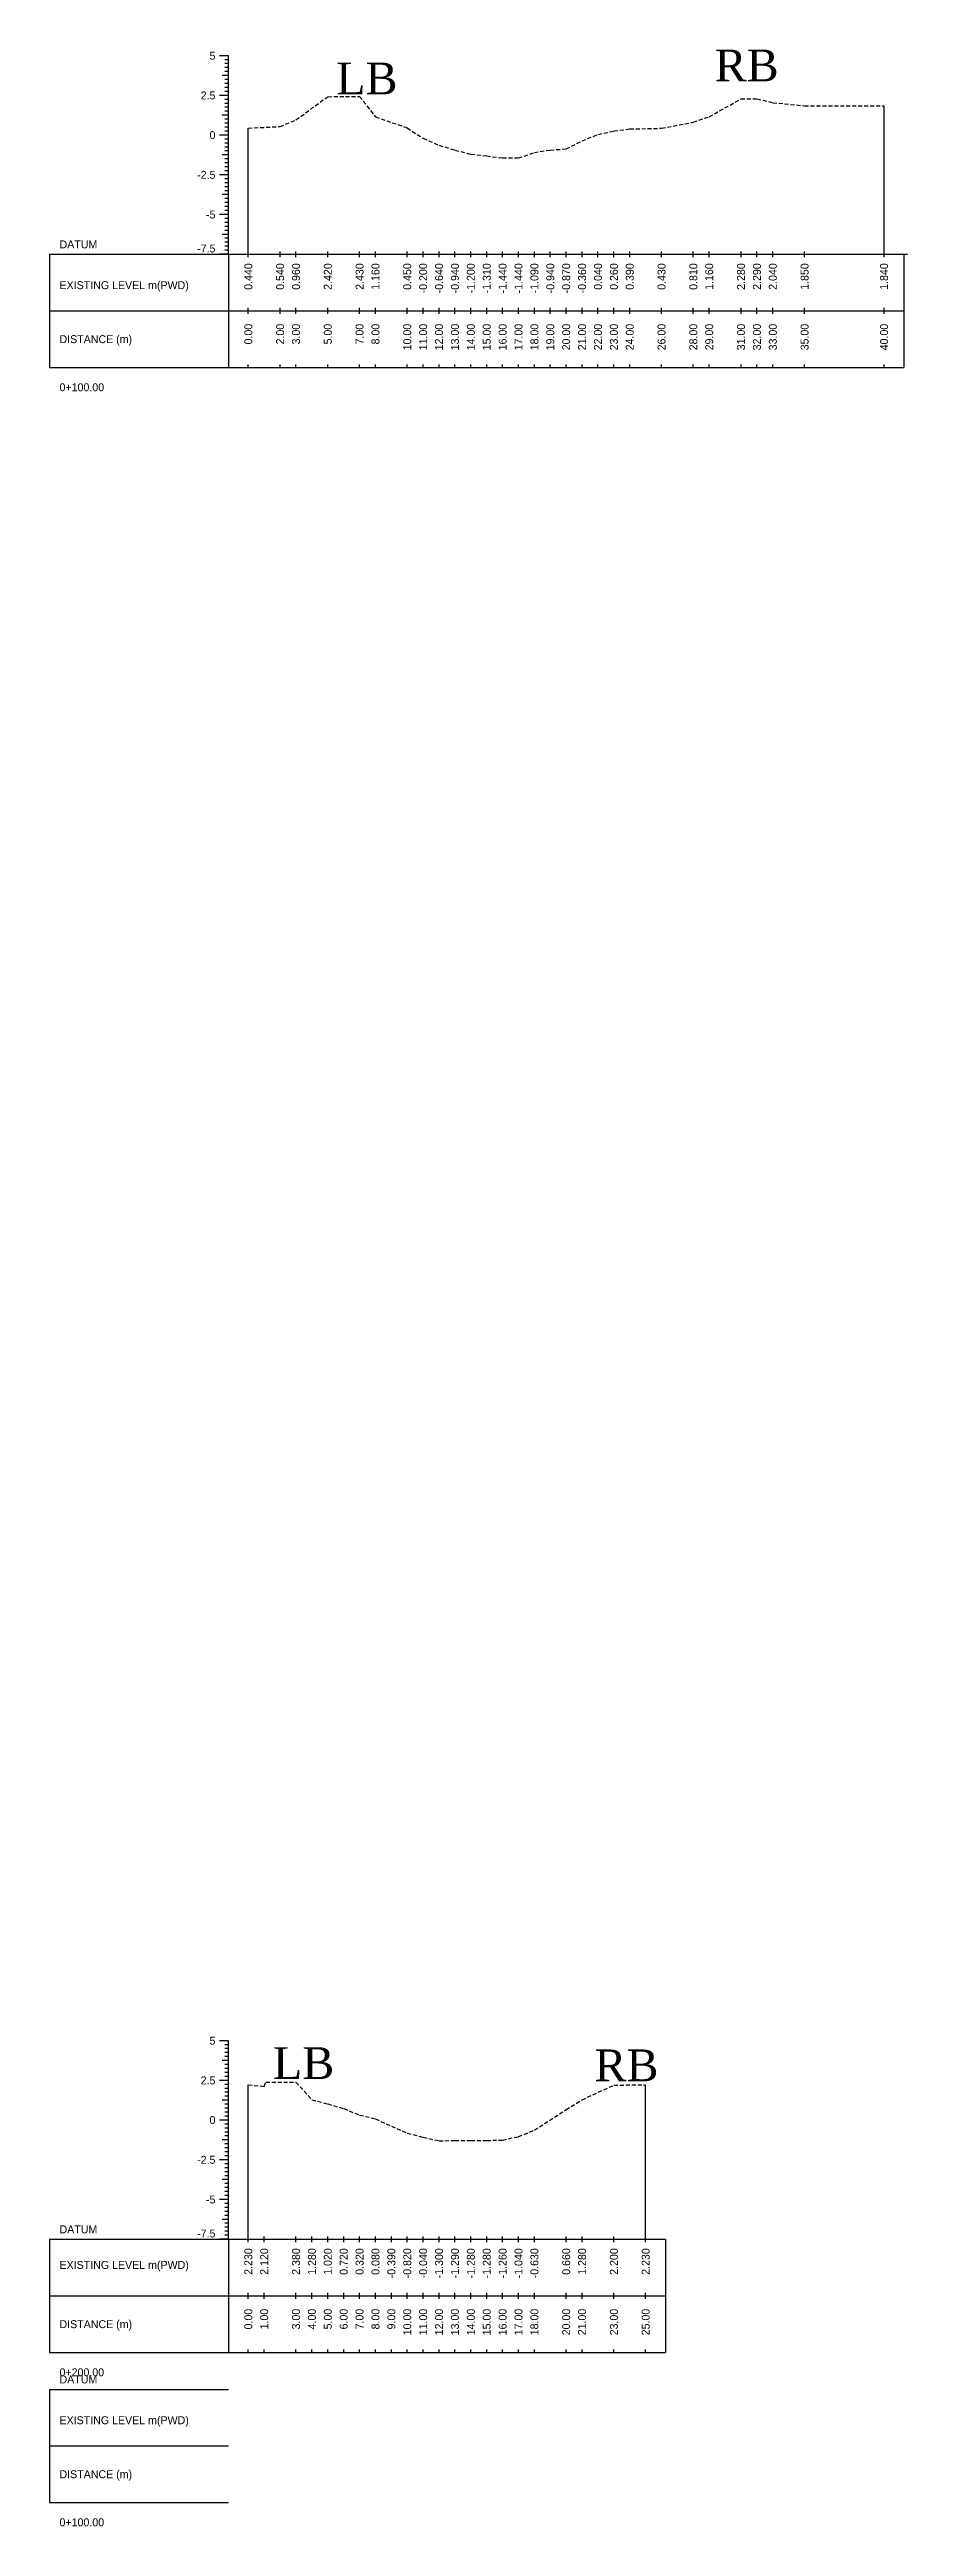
# Model space of a CAD drawing. Header units: inches. Extents: x 2552 to 3818, y -1499 to -1059.
# Drawn here: x 2761.4 to 2815.4, y -1498.8 to -1342.8 of the extents above; entities that cross this region are included whole.
import ezdxf
from ezdxf.enums import TextEntityAlignment as Align

# ---------------------------------------------------------------- set-up
doc = ezdxf.new("R2010")
doc.units = ezdxf.units.IN
doc.header["$MEASUREMENT"] = 0
doc.linetypes.add('HIDDEN', pattern=[0.375, 0.25, -0.125])
doc.layers.add('CS_Drawing', color=7, linetype='Continuous')
doc.layers.add('GL', color=3, linetype='HIDDEN')
doc.styles.add('romans', font='romans.shx')

msp = doc.modelspace()

# ---------------------------------------------------------------- texts
at = {"char_height": 2, "width": 204.3733, "attachment_point": 1, "style": 'romans'}
for s, insert in [('{\\fTimes New Roman|b0|i0|c0|p18;RB}', (2803.22, -1342.78)), ('{\\fTimes New Roman|b0|i0|c0|p18;LB}', (2779.41, -1343.6)), ('{\\fTimes New Roman|b0|i0|c0|p18;LB}', (2775.43, -1468.58)), ('{\\fTimes New Roman|b0|i0|c0|p18;RB}', (2795.66, -1468.72))]:
    msp.add_mtext(s, dxfattribs=dict(at, insert=insert))
at = {"layer": 'CS_Drawing'}
for s, p in [('5', (2771.81, -1343.17)), ('2.5', (2771.81, -1345.67)), ('0', (2771.81, -1348.17)), ('-2.5', (2771.81, -1350.67)), ('-5', (2771.81, -1353.17)), ('5', (2771.81, -1468.17)), ('2.5', (2771.81, -1470.67)), ('0', (2771.81, -1473.17)), ('-2.5', (2771.81, -1475.67)), ('-5', (2771.81, -1478.17))]:
    msp.add_text(s, height=0.5, dxfattribs=at).set_placement(p, align=Align.MIDDLE_RIGHT)
for s, p in [('DATUM', (2762, -1355.05)), ('EXISTING LEVEL m(PWD)', (2762, -1357.62)), ('DISTANCE (m)', (2762, -1361.02)), ('0+100.00', (2762, -1364.05)), ('DATUM', (2762, -1480.05)), ('EXISTING LEVEL m(PWD)', (2762, -1482.29)), ('DISTANCE (m)', (2762, -1486.02)), ('0+200.00', (2762, -1489.05)), ('DATUM', (2762, -1489.5)), ('EXISTING LEVEL m(PWD)', (2762, -1492.07)), ('DISTANCE (m)', (2762, -1495.47)), ('0+100.00', (2762, -1498.5))]:
    msp.add_text(s, height=0.5, dxfattribs=at).set_placement(p, align=Align.MIDDLE_LEFT)
for p in [(2771.81, -1355.56), (2771.81, -1480.56)]:
    msp.add_text('-7.5', height=0.5, dxfattribs=at).set_placement(p, align=Align.RIGHT)
for s, p in [('0.440', (2773.88, -1356.24)), ('0.540', (2775.88, -1356.24)), ('0.960', (2776.88, -1356.24)), ('2.420', (2778.88, -1356.24)), ('2.430', (2780.88, -1356.24)), ('1.160', (2781.88, -1356.24)), ('0.450', (2783.88, -1356.24)), ('-0.200', (2784.88, -1356.24)), ('-0.640', (2785.88, -1356.24)), ('-0.940', (2786.88, -1356.24)), ('-1.200', (2787.88, -1356.24)), ('-1.310', (2788.88, -1356.24)), ('-1.440', (2789.88, -1356.24)), ('-1.440', (2790.88, -1356.24)), ('-1.090', (2791.88, -1356.24)), ('-0.940', (2792.88, -1356.24)), ('-0.870', (2793.88, -1356.24)), ('-0.360', (2794.88, -1356.24)), ('0.040', (2795.88, -1356.24)), ('0.260', (2796.88, -1356.24)), ('0.390', (2797.88, -1356.24)), ('0.430', (2799.88, -1356.24)), ('0.810', (2801.88, -1356.24)), ('1.160', (2802.88, -1356.24)), ('2.280', (2804.88, -1356.24)), ('2.290', (2805.88, -1356.24)), ('2.040', (2806.88, -1356.24)), ('1.850', (2808.88, -1356.24)), ('1.840', (2813.88, -1356.24)), ('0.00', (2773.88, -1360.05)), ('2.00', (2775.88, -1360.05)), ('3.00', (2776.88, -1360.05)), ('5.00', (2778.88, -1360.05)), ('7.00', (2780.88, -1360.05)), ('8.00', (2781.88, -1360.05)), ('10.00', (2783.88, -1360.05)), ('11.00', (2784.88, -1360.05)), ('12.00', (2785.88, -1360.05)), ('13.00', (2786.88, -1360.05)), ('14.00', (2787.88, -1360.05)), ('15.00', (2788.88, -1360.05)), ('16.00', (2789.88, -1360.05)), ('17.00', (2790.88, -1360.05)), ('18.00', (2791.88, -1360.05)), ('19.00', (2792.88, -1360.05)), ('20.00', (2793.88, -1360.05)), ('21.00', (2794.88, -1360.05)), ('22.00', (2795.88, -1360.05)), ('23.00', (2796.88, -1360.05)), ('24.00', (2797.88, -1360.05)), ('26.00', (2799.88, -1360.05)), ('28.00', (2801.88, -1360.05)), ('29.00', (2802.88, -1360.05)), ('31.00', (2804.88, -1360.05)), ('32.00', (2805.88, -1360.05)), ('33.00', (2806.88, -1360.05)), ('35.00', (2808.88, -1360.05)), ('40.00', (2813.88, -1360.05)), ('2.230', (2773.88, -1481.24)), ('2.120', (2774.88, -1481.24)), ('2.380', (2776.88, -1481.24)), ('1.280', (2777.88, -1481.24)), ('1.020', (2778.88, -1481.24)), ('0.720', (2779.88, -1481.24)), ('0.320', (2780.88, -1481.24)), ('0.080', (2781.88, -1481.24)), ('-0.390', (2782.88, -1481.24)), ('-0.820', (2783.88, -1481.24)), ('-0.040', (2784.88, -1481.24)), ('-1.300', (2785.88, -1481.24)), ('-1.290', (2786.88, -1481.24)), ('-1.280', (2787.88, -1481.24)), ('-1.280', (2788.88, -1481.24)), ('-1.260', (2789.88, -1481.24)), ('-1.040', (2790.88, -1481.24)), ('-0.630', (2791.88, -1481.24)), ('0.660', (2793.88, -1481.24)), ('1.280', (2794.88, -1481.24)), ('2.200', (2796.88, -1481.24)), ('2.230', (2798.88, -1481.24)), ('0.00', (2773.88, -1485.05)), ('1.00', (2774.88, -1485.05)), ('3.00', (2776.88, -1485.05)), ('4.00', (2777.88, -1485.05)), ('5.00', (2778.88, -1485.05)), ('6.00', (2779.88, -1485.05)), ('7.00', (2780.88, -1485.05)), ('8.00', (2781.88, -1485.05)), ('9.00', (2782.88, -1485.05)), ('10.00', (2783.88, -1485.05)), ('11.00', (2784.88, -1485.05)), ('12.00', (2785.88, -1485.05)), ('13.00', (2786.88, -1485.05)), ('14.00', (2787.88, -1485.05)), ('15.00', (2788.88, -1485.05)), ('16.00', (2789.88, -1485.05)), ('17.00', (2790.88, -1485.05)), ('18.00', (2791.88, -1485.05)), ('20.00', (2793.88, -1485.05)), ('21.00', (2794.88, -1485.05)), ('23.00', (2796.88, -1485.05)), ('25.00', (2798.88, -1485.05))]:
    msp.add_text(s, height=0.5, rotation=90, dxfattribs=at).set_placement(p, align=Align.MIDDLE_RIGHT)

# ---------------------------------------------------------------- linework, layer by layer
at = {"layer": 'CS_Drawing'}
for p, q in [((2772.63, -1343.17), (2772.06, -1343.17)), ((2772.63, -1343.17), (2772.23, -1343.17)), ((2772.63, -1344.42), (2772.23, -1344.42)), ((2772.63, -1343.17), (2772.4, -1343.17)), ((2772.63, -1343.42), (2772.4, -1343.42)), ((2772.63, -1343.67), (2772.4, -1343.67)), ((2772.63, -1343.92), (2772.4, -1343.92)), ((2772.63, -1344.17), (2772.4, -1344.17)), ((2772.63, -1344.42), (2772.4, -1344.42)), ((2772.63, -1355.67), (2772.63, -1343.17)), ((2772.63, -1345.67), (2772.06, -1345.67)), ((2772.63, -1345.67), (2772.23, -1345.67)), ((2772.63, -1344.67), (2772.4, -1344.67)), ((2772.63, -1344.92), (2772.4, -1344.92)), ((2772.63, -1345.17), (2772.4, -1345.17)), ((2772.63, -1345.42), (2772.4, -1345.42)), ((2772.63, -1345.67), (2772.4, -1345.67)), ((2772.63, -1345.92), (2772.4, -1345.92)), ((2772.63, -1346.92), (2772.23, -1346.92)), ((2772.63, -1346.17), (2772.4, -1346.17)), ((2772.63, -1346.42), (2772.4, -1346.42)), ((2772.63, -1346.67), (2772.4, -1346.67)), ((2772.63, -1346.92), (2772.4, -1346.92)), ((2772.63, -1347.17), (2772.4, -1347.17)), ((2772.63, -1347.42), (2772.4, -1347.42)), ((2813.88, -1355.67), (2813.88, -1346.33)), ((2772.63, -1348.17), (2772.06, -1348.17)), ((2772.63, -1348.17), (2772.23, -1348.17)), ((2772.63, -1347.67), (2772.4, -1347.67)), ((2772.63, -1347.92), (2772.4, -1347.92)), ((2772.63, -1348.17), (2772.4, -1348.17)), ((2772.63, -1348.42), (2772.4, -1348.42)), ((2772.63, -1348.67), (2772.4, -1348.67)), ((2772.63, -1348.92), (2772.4, -1348.92)), ((2772.63, -1349.17), (2772.4, -1349.17)), ((2773.88, -1355.67), (2773.88, -1347.73)), ((2772.63, -1350.67), (2772.06, -1350.67)), ((2772.63, -1349.42), (2772.23, -1349.42)), ((2772.63, -1350.67), (2772.23, -1350.67)), ((2772.63, -1349.42), (2772.4, -1349.42)), ((2772.63, -1349.67), (2772.4, -1349.67)), ((2772.63, -1349.92), (2772.4, -1349.92)), ((2772.63, -1350.17), (2772.4, -1350.17)), ((2772.63, -1350.42), (2772.4, -1350.42)), ((2772.63, -1350.67), (2772.4, -1350.67)), ((2772.63, -1351.92), (2772.23, -1351.92)), ((2772.63, -1350.92), (2772.4, -1350.92)), ((2772.63, -1351.17), (2772.4, -1351.17)), ((2772.63, -1351.42), (2772.4, -1351.42)), ((2772.63, -1351.67), (2772.4, -1351.67)), ((2772.63, -1351.92), (2772.4, -1351.92)), ((2772.63, -1352.17), (2772.4, -1352.17)), ((2772.63, -1353.17), (2772.06, -1353.17)), ((2772.63, -1353.17), (2772.23, -1353.17)), ((2772.63, -1352.42), (2772.4, -1352.42)), ((2772.63, -1352.67), (2772.4, -1352.67)), ((2772.63, -1352.92), (2772.4, -1352.92)), ((2772.63, -1353.17), (2772.4, -1353.17)), ((2772.63, -1353.42), (2772.4, -1353.42)), ((2772.63, -1353.67), (2772.4, -1353.67)), ((2772.63, -1354.42), (2772.23, -1354.42)), ((2772.63, -1353.92), (2772.4, -1353.92)), ((2772.63, -1354.17), (2772.4, -1354.17)), ((2772.63, -1354.42), (2772.4, -1354.42)), ((2772.63, -1354.67), (2772.4, -1354.67)), ((2772.63, -1354.92), (2772.4, -1354.92)), ((2772.63, -1355.17), (2772.4, -1355.17)), ((2772.63, -1355.42), (2772.4, -1355.42)), ((2761.38, -1355.67), (2772.63, -1355.67)), ((2761.38, -1355.67), (2761.38, -1362.8)), ((2772.63, -1355.67), (2772.06, -1355.67)), ((2772.63, -1355.67), (2772.23, -1355.67)), ((2772.63, -1355.67), (2772.4, -1355.67)), ((2772.63, -1355.67), (2815.13, -1355.67)), ((2772.63, -1355.67), (2772.63, -1362.8)), ((2773.88, -1355.86), (2773.88, -1355.49)), ((2775.88, -1355.86), (2775.88, -1355.49)), ((2776.88, -1355.86), (2776.88, -1355.49)), ((2778.88, -1355.86), (2778.88, -1355.49)), ((2780.88, -1355.86), (2780.88, -1355.49)), ((2781.88, -1355.86), (2781.88, -1355.49)), ((2783.88, -1355.86), (2783.88, -1355.49)), ((2784.88, -1355.86), (2784.88, -1355.49)), ((2785.88, -1355.86), (2785.88, -1355.49)), ((2786.88, -1355.86), (2786.88, -1355.49)), ((2787.88, -1355.86), (2787.88, -1355.49)), ((2788.88, -1355.86), (2788.88, -1355.49)), ((2789.88, -1355.86), (2789.88, -1355.49)), ((2790.88, -1355.86), (2790.88, -1355.49)), ((2791.88, -1355.86), (2791.88, -1355.49)), ((2792.88, -1355.86), (2792.88, -1355.49)), ((2793.88, -1355.86), (2793.88, -1355.49)), ((2794.88, -1355.86), (2794.88, -1355.49)), ((2795.88, -1355.86), (2795.88, -1355.49)), ((2796.88, -1355.86), (2796.88, -1355.49)), ((2797.88, -1355.86), (2797.88, -1355.49)), ((2799.88, -1355.86), (2799.88, -1355.49)), ((2801.88, -1355.86), (2801.88, -1355.49)), ((2802.88, -1355.86), (2802.88, -1355.49)), ((2804.88, -1355.86), (2804.88, -1355.49)), ((2805.88, -1355.86), (2805.88, -1355.49)), ((2806.88, -1355.86), (2806.88, -1355.49)), ((2808.88, -1355.86), (2808.88, -1355.49)), ((2813.88, -1355.86), (2813.88, -1355.49)), ((2815.13, -1355.67), (2815.35, -1355.67)), ((2815.13, -1355.67), (2815.13, -1362.8)), ((2761.38, -1359.24), (2772.63, -1359.24)), ((2772.63, -1359.24), (2815.13, -1359.24)), ((2772.63, -1359.24), (2815.13, -1359.24)), ((2773.88, -1359.42), (2773.88, -1359.05)), ((2775.88, -1359.42), (2775.88, -1359.05)), ((2776.88, -1359.42), (2776.88, -1359.05)), ((2778.88, -1359.42), (2778.88, -1359.05)), ((2780.88, -1359.42), (2780.88, -1359.05)), ((2781.88, -1359.42), (2781.88, -1359.05)), ((2783.88, -1359.42), (2783.88, -1359.05)), ((2784.88, -1359.42), (2784.88, -1359.05)), ((2785.88, -1359.42), (2785.88, -1359.05)), ((2786.88, -1359.42), (2786.88, -1359.05)), ((2787.88, -1359.42), (2787.88, -1359.05)), ((2788.88, -1359.42), (2788.88, -1359.05)), ((2789.88, -1359.42), (2789.88, -1359.05)), ((2790.88, -1359.42), (2790.88, -1359.05)), ((2791.88, -1359.42), (2791.88, -1359.05)), ((2792.88, -1359.42), (2792.88, -1359.05)), ((2793.88, -1359.42), (2793.88, -1359.05)), ((2794.88, -1359.42), (2794.88, -1359.05)), ((2795.88, -1359.42), (2795.88, -1359.05)), ((2796.88, -1359.42), (2796.88, -1359.05)), ((2797.88, -1359.42), (2797.88, -1359.05)), ((2799.88, -1359.42), (2799.88, -1359.05)), ((2801.88, -1359.42), (2801.88, -1359.05)), ((2802.88, -1359.42), (2802.88, -1359.05)), ((2804.88, -1359.42), (2804.88, -1359.05)), ((2805.88, -1359.42), (2805.88, -1359.05)), ((2806.88, -1359.42), (2806.88, -1359.05)), ((2808.88, -1359.42), (2808.88, -1359.05)), ((2813.88, -1359.42), (2813.88, -1359.05)), ((2761.38, -1362.8), (2772.63, -1362.8)), ((2772.63, -1362.8), (2815.13, -1362.8)), ((2773.88, -1362.8), (2773.88, -1362.61)), ((2775.88, -1362.8), (2775.88, -1362.61)), ((2776.88, -1362.8), (2776.88, -1362.61)), ((2778.88, -1362.8), (2778.88, -1362.61)), ((2780.88, -1362.8), (2780.88, -1362.61)), ((2781.88, -1362.8), (2781.88, -1362.61)), ((2783.88, -1362.8), (2783.88, -1362.61)), ((2784.88, -1362.8), (2784.88, -1362.61)), ((2785.88, -1362.8), (2785.88, -1362.61)), ((2786.88, -1362.8), (2786.88, -1362.61)), ((2787.88, -1362.8), (2787.88, -1362.61)), ((2788.88, -1362.8), (2788.88, -1362.61)), ((2789.88, -1362.8), (2789.88, -1362.61)), ((2790.88, -1362.8), (2790.88, -1362.61)), ((2791.88, -1362.8), (2791.88, -1362.61)), ((2792.88, -1362.8), (2792.88, -1362.61)), ((2793.88, -1362.8), (2793.88, -1362.61)), ((2794.88, -1362.8), (2794.88, -1362.61)), ((2795.88, -1362.8), (2795.88, -1362.61)), ((2796.88, -1362.8), (2796.88, -1362.61)), ((2797.88, -1362.8), (2797.88, -1362.61)), ((2799.88, -1362.8), (2799.88, -1362.61)), ((2801.88, -1362.8), (2801.88, -1362.61)), ((2802.88, -1362.8), (2802.88, -1362.61)), ((2804.88, -1362.8), (2804.88, -1362.61)), ((2805.88, -1362.8), (2805.88, -1362.61)), ((2806.88, -1362.8), (2806.88, -1362.61)), ((2808.88, -1362.8), (2808.88, -1362.61)), ((2813.88, -1362.8), (2813.88, -1362.61)), ((2772.63, -1468.17), (2772.06, -1468.17)), ((2772.63, -1468.17), (2772.23, -1468.17)), ((2772.63, -1468.17), (2772.4, -1468.17)), ((2772.63, -1468.42), (2772.4, -1468.42)), ((2772.63, -1468.67), (2772.4, -1468.67)), ((2772.63, -1468.92), (2772.4, -1468.92)), ((2772.63, -1469.17), (2772.4, -1469.17)), ((2772.63, -1480.67), (2772.63, -1468.17)), ((2772.63, -1470.67), (2772.06, -1470.67)), ((2772.63, -1469.42), (2772.23, -1469.42)), ((2772.63, -1470.67), (2772.23, -1470.67)), ((2772.63, -1469.42), (2772.4, -1469.42)), ((2772.63, -1469.67), (2772.4, -1469.67)), ((2772.63, -1469.92), (2772.4, -1469.92)), ((2772.63, -1470.17), (2772.4, -1470.17)), ((2772.63, -1470.42), (2772.4, -1470.42)), ((2772.63, -1470.67), (2772.4, -1470.67)), ((2772.63, -1471.92), (2772.23, -1471.92)), ((2772.63, -1470.92), (2772.4, -1470.92)), ((2772.63, -1471.17), (2772.4, -1471.17)), ((2772.63, -1471.42), (2772.4, -1471.42)), ((2772.63, -1471.67), (2772.4, -1471.67)), ((2772.63, -1471.92), (2772.4, -1471.92)), ((2772.63, -1472.17), (2772.4, -1472.17)), ((2772.63, -1472.42), (2772.4, -1472.42)), ((2773.88, -1480.67), (2773.88, -1470.94)), ((2798.88, -1480.67), (2798.88, -1470.94)), ((2772.63, -1473.17), (2772.06, -1473.17)), ((2772.63, -1473.17), (2772.23, -1473.17)), ((2772.63, -1472.67), (2772.4, -1472.67)), ((2772.63, -1472.92), (2772.4, -1472.92)), ((2772.63, -1473.17), (2772.4, -1473.17)), ((2772.63, -1473.42), (2772.4, -1473.42)), ((2772.63, -1473.67), (2772.4, -1473.67)), ((2772.63, -1473.92), (2772.4, -1473.92)), ((2772.63, -1474.42), (2772.23, -1474.42)), ((2772.63, -1474.17), (2772.4, -1474.17)), ((2772.63, -1474.42), (2772.4, -1474.42)), ((2772.63, -1474.67), (2772.4, -1474.67)), ((2772.63, -1474.92), (2772.4, -1474.92)), ((2772.63, -1475.17), (2772.4, -1475.17)), ((2772.63, -1475.42), (2772.4, -1475.42)), ((2772.63, -1475.67), (2772.06, -1475.67)), ((2772.63, -1475.67), (2772.23, -1475.67)), ((2772.63, -1476.92), (2772.23, -1476.92)), ((2772.63, -1475.67), (2772.4, -1475.67)), ((2772.63, -1475.92), (2772.4, -1475.92)), ((2772.63, -1476.17), (2772.4, -1476.17)), ((2772.63, -1476.42), (2772.4, -1476.42)), ((2772.63, -1476.67), (2772.4, -1476.67)), ((2772.63, -1476.92), (2772.4, -1476.92)), ((2772.63, -1478.17), (2772.06, -1478.17)), ((2772.63, -1478.17), (2772.23, -1478.17)), ((2772.63, -1477.17), (2772.4, -1477.17)), ((2772.63, -1477.42), (2772.4, -1477.42)), ((2772.63, -1477.67), (2772.4, -1477.67)), ((2772.63, -1477.92), (2772.4, -1477.92)), ((2772.63, -1478.17), (2772.4, -1478.17)), ((2772.63, -1478.42), (2772.4, -1478.42)), ((2772.63, -1478.67), (2772.4, -1478.67)), ((2772.63, -1479.42), (2772.23, -1479.42)), ((2772.63, -1478.92), (2772.4, -1478.92)), ((2772.63, -1479.17), (2772.4, -1479.17)), ((2772.63, -1479.42), (2772.4, -1479.42)), ((2772.63, -1479.67), (2772.4, -1479.67)), ((2772.63, -1479.92), (2772.4, -1479.92)), ((2772.63, -1480.17), (2772.4, -1480.17)), ((2761.38, -1480.67), (2772.63, -1480.67)), ((2761.38, -1480.67), (2761.38, -1487.8)), ((2772.63, -1480.67), (2772.06, -1480.67)), ((2772.63, -1480.67), (2772.23, -1480.67)), ((2772.63, -1480.42), (2772.4, -1480.42)), ((2772.63, -1480.67), (2772.4, -1480.67)), ((2772.63, -1480.67), (2800.13, -1480.67)), ((2772.63, -1480.67), (2772.63, -1487.8)), ((2773.88, -1480.86), (2773.88, -1480.49)), ((2774.88, -1480.86), (2774.88, -1480.49)), ((2776.88, -1480.86), (2776.88, -1480.49)), ((2777.88, -1480.86), (2777.88, -1480.49)), ((2778.88, -1480.86), (2778.88, -1480.49)), ((2779.88, -1480.86), (2779.88, -1480.49)), ((2780.88, -1480.86), (2780.88, -1480.49)), ((2781.88, -1480.86), (2781.88, -1480.49)), ((2782.88, -1480.86), (2782.88, -1480.49)), ((2783.88, -1480.86), (2783.88, -1480.49)), ((2784.88, -1480.86), (2784.88, -1480.49)), ((2785.88, -1480.86), (2785.88, -1480.49)), ((2786.88, -1480.86), (2786.88, -1480.49)), ((2787.88, -1480.86), (2787.88, -1480.49)), ((2788.88, -1480.86), (2788.88, -1480.49)), ((2789.88, -1480.86), (2789.88, -1480.49)), ((2790.88, -1480.86), (2790.88, -1480.49)), ((2791.88, -1480.86), (2791.88, -1480.49)), ((2793.88, -1480.86), (2793.88, -1480.49)), ((2794.88, -1480.86), (2794.88, -1480.49)), ((2796.88, -1480.86), (2796.88, -1480.49)), ((2798.88, -1480.86), (2798.88, -1480.49)), ((2800.13, -1480.67), (2800.13, -1487.8)), ((2761.38, -1484.24), (2772.63, -1484.24)), ((2772.63, -1484.24), (2800.13, -1484.24)), ((2772.63, -1484.24), (2800.13, -1484.24)), ((2773.88, -1484.42), (2773.88, -1484.05)), ((2774.88, -1484.42), (2774.88, -1484.05)), ((2776.88, -1484.42), (2776.88, -1484.05)), ((2777.88, -1484.42), (2777.88, -1484.05)), ((2778.88, -1484.42), (2778.88, -1484.05)), ((2779.88, -1484.42), (2779.88, -1484.05)), ((2780.88, -1484.42), (2780.88, -1484.05)), ((2781.88, -1484.42), (2781.88, -1484.05)), ((2782.88, -1484.42), (2782.88, -1484.05)), ((2783.88, -1484.42), (2783.88, -1484.05)), ((2784.88, -1484.42), (2784.88, -1484.05)), ((2785.88, -1484.42), (2785.88, -1484.05)), ((2786.88, -1484.42), (2786.88, -1484.05)), ((2787.88, -1484.42), (2787.88, -1484.05)), ((2788.88, -1484.42), (2788.88, -1484.05)), ((2789.88, -1484.42), (2789.88, -1484.05)), ((2790.88, -1484.42), (2790.88, -1484.05)), ((2791.88, -1484.42), (2791.88, -1484.05)), ((2793.88, -1484.42), (2793.88, -1484.05)), ((2794.88, -1484.42), (2794.88, -1484.05)), ((2796.88, -1484.42), (2796.88, -1484.05)), ((2798.88, -1484.42), (2798.88, -1484.05)), ((2761.38, -1487.8), (2772.63, -1487.8)), ((2772.63, -1487.8), (2800.13, -1487.8)), ((2773.88, -1487.8), (2773.88, -1487.61)), ((2774.88, -1487.8), (2774.88, -1487.61)), ((2776.88, -1487.8), (2776.88, -1487.61)), ((2777.88, -1487.8), (2777.88, -1487.61)), ((2778.88, -1487.8), (2778.88, -1487.61)), ((2779.88, -1487.8), (2779.88, -1487.61)), ((2780.88, -1487.8), (2780.88, -1487.61)), ((2781.88, -1487.8), (2781.88, -1487.61)), ((2782.88, -1487.8), (2782.88, -1487.61)), ((2783.88, -1487.8), (2783.88, -1487.61)), ((2784.88, -1487.8), (2784.88, -1487.61)), ((2785.88, -1487.8), (2785.88, -1487.61)), ((2786.88, -1487.8), (2786.88, -1487.61)), ((2787.88, -1487.8), (2787.88, -1487.61)), ((2788.88, -1487.8), (2788.88, -1487.61)), ((2789.88, -1487.8), (2789.88, -1487.61)), ((2790.88, -1487.8), (2790.88, -1487.61)), ((2791.88, -1487.8), (2791.88, -1487.61)), ((2793.88, -1487.8), (2793.88, -1487.61)), ((2794.88, -1487.8), (2794.88, -1487.61)), ((2796.88, -1487.8), (2796.88, -1487.61)), ((2798.88, -1487.8), (2798.88, -1487.61)), ((2761.38, -1490.13), (2772.63, -1490.13)), ((2761.38, -1490.13), (2761.38, -1497.25)), ((2761.38, -1493.69), (2772.63, -1493.69)), ((2761.38, -1497.25), (2772.63, -1497.25))]:
    msp.add_line(p, q, dxfattribs=at)
at = {"layer": 'GL'}
for points in [[(2773.88, -1347.73), (2775.88, -1347.63), (2776.88, -1347.21), (2778.88, -1345.75), (2780.88, -1345.74), (2781.88, -1347.01), (2783.88, -1347.72), (2784.88, -1348.37), (2785.88, -1348.81), (2786.88, -1349.11), (2787.88, -1349.37), (2788.88, -1349.48), (2789.88, -1349.61), (2790.88, -1349.61), (2791.88, -1349.26), (2792.88, -1349.11), (2793.88, -1349.04), (2794.88, -1348.53), (2795.88, -1348.13), (2796.88, -1347.91), (2797.88, -1347.78), (2799.88, -1347.74), (2801.88, -1347.36), (2802.88, -1347.01), (2804.88, -1345.89), (2805.88, -1345.88), (2806.88, -1346.13), (2808.88, -1346.32), (2813.88, -1346.33)], [(2773.88, -1470.94), (2774.88, -1471.05), (2774.98, -1470.79), (2776.88, -1470.79), (2777.88, -1471.89), (2778.88, -1472.15), (2779.88, -1472.45), (2780.88, -1472.85), (2781.88, -1473.09), (2782.88, -1473.56), (2783.88, -1473.99), (2784.88, -1474.25), (2785.88, -1474.47), (2786.88, -1474.46), (2787.88, -1474.45), (2788.88, -1474.45), (2789.88, -1474.43), (2790.88, -1474.21), (2791.88, -1473.8), (2793.88, -1472.51), (2794.88, -1471.89), (2796.88, -1470.97), (2798.88, -1470.94)]]:
    msp.add_lwpolyline(points, dxfattribs=at)

msp.set_redraw_order([(e.dxf.handle, doc.entitydb.next_handle()) for e in msp.query("TEXT MTEXT ATTDEF DIMENSION ARC_DIMENSION")])  # texts and dimensions are drawn at this point

doc.saveas('drawing.dxf')
